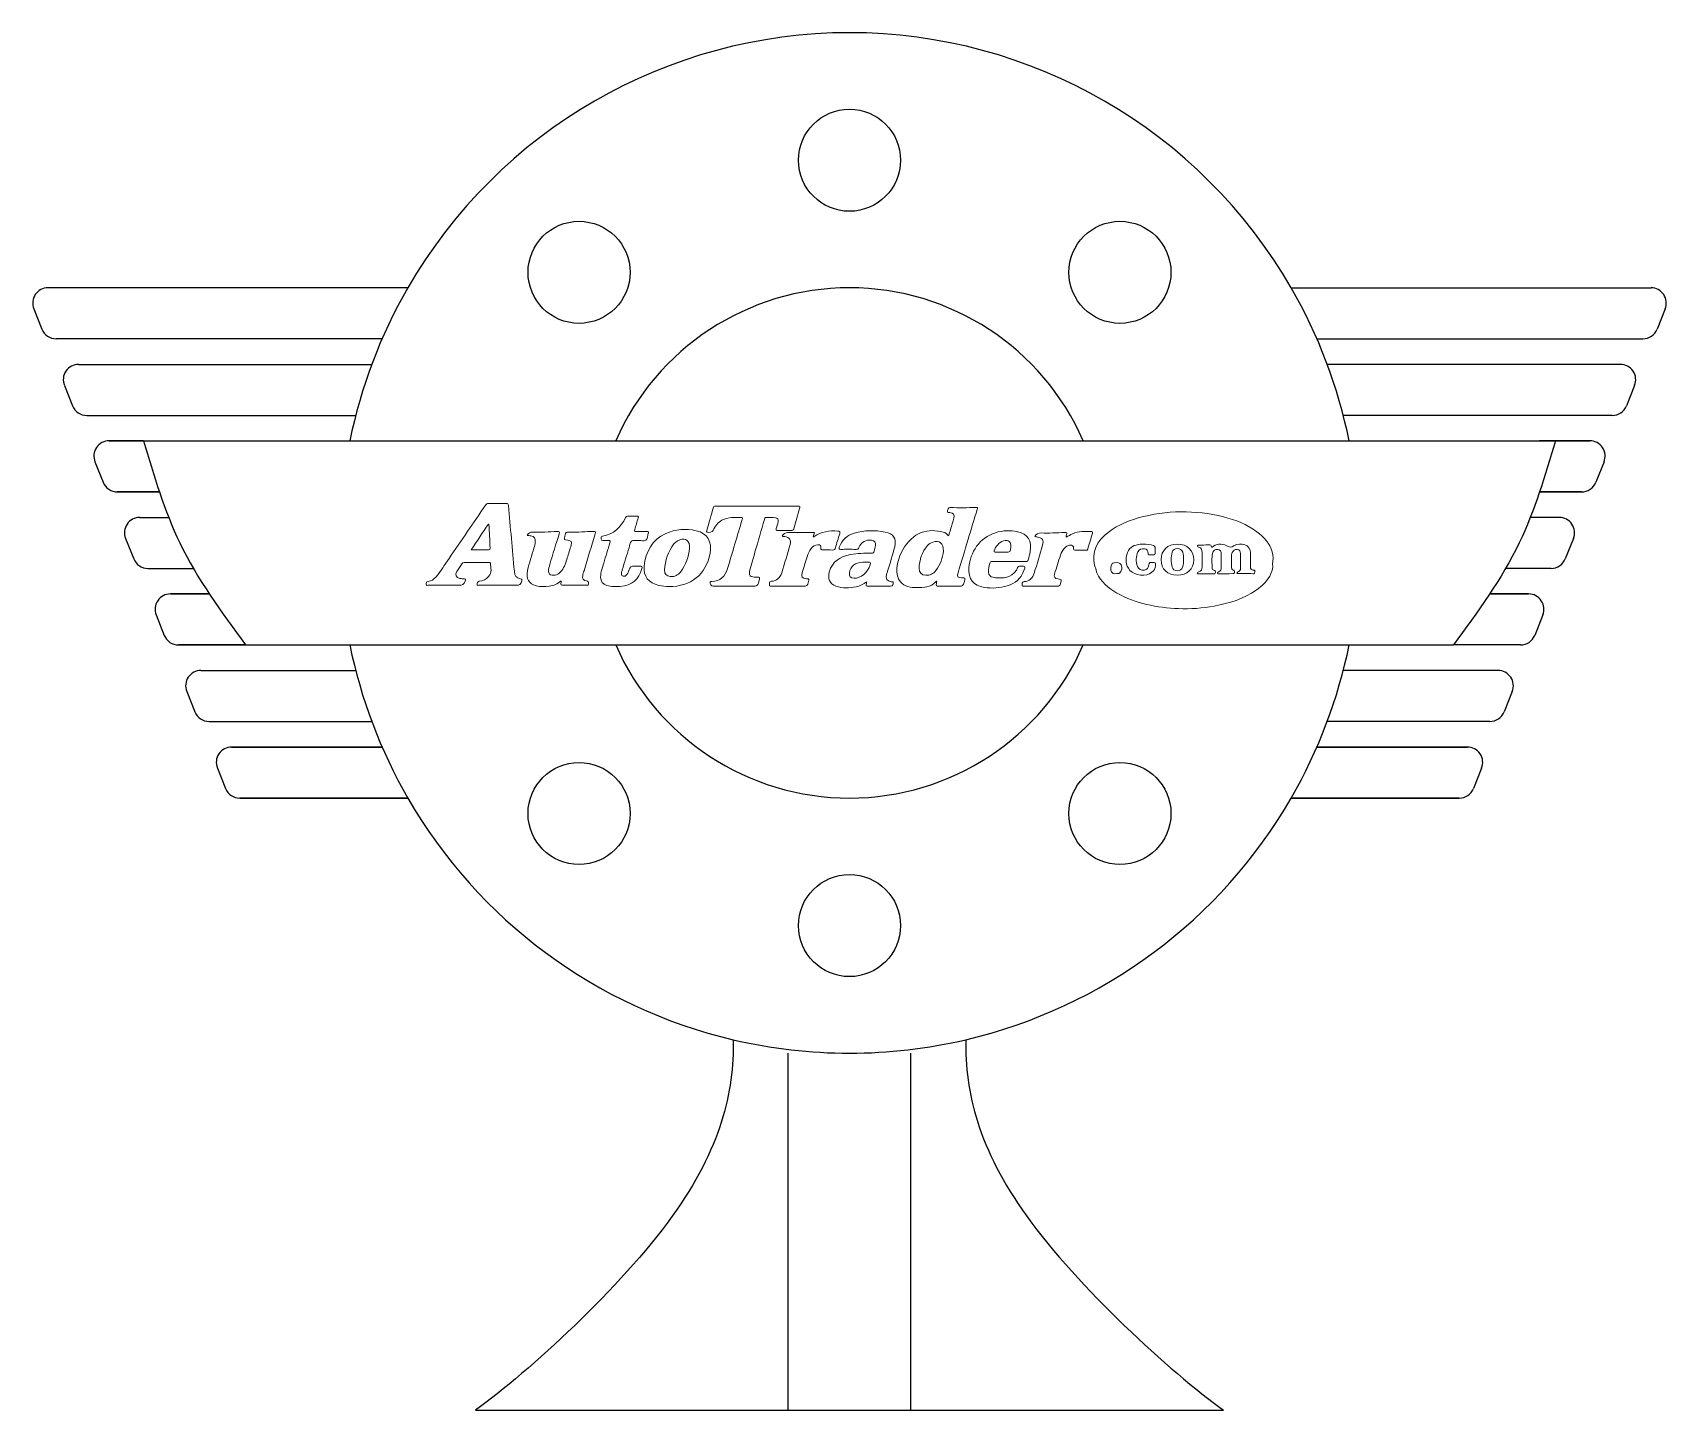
# Model space of a CAD drawing. Header units: inches. Extents: x -1 to 7, y 1 to 7.75.
import ezdxf

# ---------------------------------------------------------------- set-up
doc = ezdxf.new("R2010")
doc.units = ezdxf.units.IN
doc.header["$MEASUREMENT"] = 0
for name, color, linetype in [('Etching', 4, 'Continuous'), ('Metal Shape', 5, 'Continuous'), ('Reference Lines', 7, 'Continuous'), ('Text', 7, 'Continuous')]:
    doc.layers.add(name, color=color, linetype=linetype)

msp = doc.modelspace()

# ---------------------------------------------------------------- linework, layer by layer
at = {"layer": 'Etching'}
for p, q in [((0.7087, 6.25), (-0.8893, 6.25)), ((5.2913, 6.25), (6.8893, 6.25)), ((-0.7793, 6.125), (0.6581, 6.125)), ((6.7793, 6.125), (5.3419, 6.125)), ((-0.7393, 5.875), (0.5794, 5.875)), ((6.7393, 5.875), (5.4206, 5.875)), ((-0.6293, 5.75), (-0.383, 5.75)), ((-0.4603, 5.75), (1.8544, 5.75)), ((4.1456, 5.75), (6.4603, 5.75)), ((6.6293, 5.75), (6.383, 5.75)), ((-0.5893, 5.5), (-0.383, 5.5)), ((6.5893, 5.5), (6.383, 5.5)), ((-0.4793, 5.375), (-0.3375, 5.375)), ((6.4793, 5.375), (6.3375, 5.375)), ((-0.4393, 5.125), (-0.2161, 5.125)), ((6.4393, 5.125), (6.2161, 5.125)), ((-0.3293, 5), (-0.1379, 5)), ((6.3293, 5), (6.1379, 5)), ((-0.2893, 4.75), (0.7087, 4.75)), ((0.0397, 4.75), (1.8544, 4.75)), ((4.1456, 4.75), (5.9603, 4.75)), ((6.2893, 4.75), (5.9603, 4.75)), ((-0.1793, 4.625), (0.5794, 4.625)), ((6.1793, 4.625), (5.4206, 4.625)), ((-0.1393, 4.375), (0.6581, 4.375)), ((6.1393, 4.375), (5.3419, 4.375)), ((-0.0293, 4.25), (0.7087, 4.25)), ((6.0293, 4.25), (5.2913, 4.25)), ((0.0107, 4), (0.8349, 4)), ((5.9893, 4), (5.1651, 4)), ((2.7, 1), (2.7, 2.75)), ((3.3, 1), (3.3, 2.75))]:
    msp.add_line(p, q, dxfattribs=at)
for centre, radius, start, end in [((3, 5.25), 2.5, 150, 168.46304), ((3, 5.25), 2.5, 11.53696, 30), ((-0.8893, 6.325), 0.075, 201.80141, 270), ((6.8893, 6.325), 0.075, 270, 338.19859), ((-0.7393, 5.95), 0.075, 201.80141, 270), ((6.7393, 5.95), 0.075, 270, 338.19859), ((-0.5893, 5.575), 0.075, 201.80141, 270), ((6.5893, 5.575), 0.075, 270, 338.19859), ((-0.4393, 5.2), 0.075, 201.80141, 270), ((6.4393, 5.2), 0.075, 270, 338.19859), ((-0.2893, 4.825), 0.075, 201.80141, 270), ((3, 5.25), 2.5, 191.53696, 210), ((3, 5.25), 2.5, 330, 348.46304), ((6.2893, 4.825), 0.075, 270, 338.19859), ((-0.1393, 4.45), 0.075, 201.80141, 270), ((6.1393, 4.45), 0.075, 270, 338.19859), ((0.0107, 4.075), 0.075, 201.80141, 270), ((5.9893, 4.075), 0.075, 270, 338.19859), ((3, 5.25), 2.5, 256.82916, 283.17084)]:
    msp.add_arc(centre, radius, start, end, dxfattribs=at)
for points in [[(-0.4603, 5.75), (-0.4098, 5.5791), (-0.3028, 5.2164), (-0.0787, 4.9113), (0.0397, 4.75)], [(6.4603, 5.75), (6.4098, 5.5791), (6.3028, 5.2164), (6.0787, 4.9113), (5.9603, 4.75)], [(6.4603, 5.75), (6.4098, 5.5791), (6.3028, 5.2164), (6.0787, 4.9113), (5.9603, 4.75)]]:
    msp.add_open_spline(points, degree=3, knots=[0, 0, 0, 0, 0.530525, 1.125585, 1.125585, 1.125585, 1.125585], dxfattribs=at)
at = {"layer": 'Metal Shape'}
for p, q in [((0.8349, 6.5), (-0.9293, 6.5)), ((5.1651, 6.5), (6.9293, 6.5)), ((-0.9989, 6.3971), (-0.9589, 6.2971)), ((6.9989, 6.3971), (6.9589, 6.2971)), ((-0.8489, 6.0221), (-0.8089, 5.9221)), ((6.8489, 6.0221), (6.8089, 5.9221)), ((1.8544, 5.75), (4.1456, 5.75)), ((-0.6989, 5.6471), (-0.6589, 5.5471)), ((6.6989, 5.6471), (6.6589, 5.5471)), ((-0.5489, 5.2721), (-0.5089, 5.1721)), ((6.5489, 5.2721), (6.5089, 5.1721)), ((-0.3989, 4.8971), (-0.3589, 4.7971)), ((6.3989, 4.8971), (6.3589, 4.7971)), ((1.8544, 4.75), (4.1456, 4.75)), ((-0.2489, 4.5221), (-0.2089, 4.4221)), ((6.2489, 4.5221), (6.2089, 4.4221)), ((-0.0989, 4.1471), (-0.0589, 4.0471)), ((6.0989, 4.1471), (6.0589, 4.0471)), ((1.1661, 1), (4.8339, 1))]:
    msp.add_line(p, q, dxfattribs=at)
for centre in [(3, 7.125), (1.6742, 6.5758), (4.3258, 6.5758), (1.6742, 3.9242), (4.3258, 3.9242), (3, 3.375)]:
    msp.add_circle(centre, 0.25, dxfattribs=at)
for centre, radius, start, end in [((3, 5.25), 2.5, 30, 150), ((-0.9293, 6.425), 0.075, 90, 201.80141), ((3, 5.25), 1.25, 23.57818, 156.42182), ((6.9293, 6.425), 0.075, 338.19859, 90), ((-0.7793, 6.05), 0.075, 90, 201.80141), ((6.7793, 6.05), 0.075, 338.19859, 90), ((-0.6293, 5.675), 0.075, 90, 201.80141), ((6.6293, 5.675), 0.075, 338.19859, 90), ((-0.4793, 5.3), 0.075, 90, 201.80141), ((6.4793, 5.3), 0.075, 338.19859, 90), ((-0.3293, 4.925), 0.075, 90, 201.80141), ((6.3293, 4.925), 0.075, 338.19859, 90), ((3, 5.25), 1.25, 203.57818, 336.42182), ((-0.1793, 4.55), 0.075, 90, 201.80141), ((6.1793, 4.55), 0.075, 338.19859, 90), ((-0.0293, 4.175), 0.075, 90, 201.80141), ((6.0293, 4.175), 0.075, 338.19859, 90), ((3, 5.25), 2.5, 210, 256.82916), ((3, 5.25), 2.5, 283.17084, 330)]:
    msp.add_arc(centre, radius, start, end, dxfattribs=at)
for points in [[(2.4304, 2.8158), (2.4338, 2.559), (2.3015, 1.9881), (1.4306, 1.1915), (1.1661, 1)], [(3.5696, 2.8158), (3.5662, 2.559), (3.6985, 1.9881), (4.5694, 1.1915), (4.8339, 1)]]:
    msp.add_open_spline(points, degree=3, knots=[0.52779, 0.52779, 0.52779, 0.52779, 1.358822, 2.237122, 2.237122, 2.237122, 2.237122], dxfattribs=at)
at = {"layer": 'Reference Lines'}
for p, q in [((-0.4603, 5.75), (-0.6293, 5.75)), ((6.4603, 5.75), (6.6293, 5.75)), ((-0.383, 5.5), (-0.5893, 5.5)), ((6.383, 5.5), (6.5893, 5.5)), ((-0.1379, 5), (-0.3293, 5)), ((6.1379, 5), (6.3293, 5)), ((0.0397, 4.75), (-0.2893, 4.75)), ((0.7087, 4.25), (-0.0293, 4.25)), ((5.2913, 4.25), (6.0293, 4.25)), ((0.8349, 4), (0.0107, 4)), ((5.1651, 4), (5.9893, 4))]:
    msp.add_line(p, q, dxfattribs=at)
at = {"layer": 'Text', "lineweight": 0}
for points, knots in [([(1.2791, 5.0424), (1.3119, 5.0424), (1.3447, 5.0424), (1.3776, 5.0425), (1.385, 5.0425), (1.3981, 5.0649), (1.3942, 5.0708), (1.3934, 5.072), (1.3915, 5.0725), (1.39, 5.0729), (1.3641, 5.0802), (1.3593, 5.0855), (1.357, 5.1115), (1.3472, 5.2186), (1.3375, 5.3257), (1.3281, 5.4329), (1.3274, 5.4411), (1.3249, 5.4433), (1.317, 5.4432), (1.2879, 5.4428), (1.2588, 5.4428), (1.2298, 5.4432), (1.2229, 5.4433), (1.2193, 5.4405), (1.2158, 5.4353), (1.1562, 5.3482), (1.0967, 5.2611), (1.0367, 5.1743), (1.0155, 5.1436), (0.9971, 5.1109), (0.9721, 5.0829), (0.9619, 5.0715), (0.9501, 5.0625), (0.9341, 5.0612), (0.9241, 5.0604), (0.9248, 5.0518), (0.9247, 5.0463), (0.9246, 5.0396), (0.9318, 5.0426), (0.9356, 5.0426), (0.9842, 5.0424), (1.0328, 5.0425), (1.0814, 5.0425), (1.1074, 5.0424), (1.1072, 5.0425), (1.117, 5.0667), (1.1193, 5.0725), (1.1181, 5.0743), (1.1122, 5.0739), (1.1046, 5.0733), (1.0973, 5.0745), (1.09, 5.0764), (1.071, 5.0814), (1.0656, 5.0931), (1.0754, 5.1097), (1.0832, 5.123), (1.0922, 5.1355), (1.1004, 5.1485), (1.103, 5.1525), (1.1062, 5.1537), (1.1108, 5.1537), (1.1515, 5.1536), (1.1922, 5.1537), (1.2329, 5.1536), (1.2356, 5.1536), (1.2397, 5.1546), (1.24, 5.1506), (1.2418, 5.1282), (1.2483, 5.1053), (1.2304, 5.0853), (1.2181, 5.0716), (1.2033, 5.0635), (1.1852, 5.0619), (1.175, 5.061), (1.1744, 5.0523), (1.1741, 5.0466), (1.1735, 5.0389), (1.1817, 5.0428), (1.1856, 5.0427), (1.2168, 5.0422), (1.2479, 5.0424), (1.2791, 5.0424), (1.2791, 5.0424), (1.2791, 5.0424), (1.2791, 5.0424)], [0, 0, 0, 0, 1, 1, 1, 2, 2, 2, 3, 3, 3, 4, 4, 4, 5, 5, 5, 6, 6, 6, 7, 7, 7, 8, 8, 8, 9, 9, 9, 10, 10, 10, 11, 11, 11, 12, 12, 12, 13, 13, 13, 14, 14, 14, 15, 15, 15, 16, 16, 16, 17, 17, 17, 18, 18, 18, 19, 19, 19, 20, 20, 20, 21, 21, 21, 22, 22, 22, 23, 23, 23, 24, 24, 24, 25, 25, 25, 26, 26, 26, 27, 27, 27, 28, 28, 28, 28]), ([(1.2791, 5.0424), (1.2479, 5.0424), (1.2168, 5.0422), (1.1856, 5.0427), (1.1817, 5.0428), (1.1735, 5.0389), (1.1741, 5.0466), (1.1744, 5.0523), (1.175, 5.061), (1.1852, 5.0619), (1.2033, 5.0635), (1.2181, 5.0716), (1.2304, 5.0853), (1.2483, 5.1053), (1.2418, 5.1282), (1.24, 5.1506), (1.2397, 5.1546), (1.2356, 5.1536), (1.2329, 5.1536), (1.1922, 5.1537), (1.1515, 5.1536), (1.1108, 5.1537), (1.1062, 5.1537), (1.103, 5.1525), (1.1004, 5.1485), (1.0922, 5.1355), (1.0832, 5.123), (1.0754, 5.1097), (1.0656, 5.0931), (1.071, 5.0814), (1.09, 5.0764), (1.0973, 5.0745), (1.1046, 5.0733), (1.1122, 5.0739), (1.1181, 5.0743), (1.1193, 5.0725), (1.117, 5.0667), (1.1072, 5.0425), (1.1074, 5.0424), (1.0814, 5.0425), (1.0328, 5.0425), (0.9842, 5.0424), (0.9356, 5.0426), (0.9318, 5.0426), (0.9246, 5.0396), (0.9247, 5.0463), (0.9248, 5.0518), (0.9241, 5.0604), (0.9341, 5.0612), (0.9501, 5.0625), (0.9619, 5.0715), (0.9721, 5.0829), (0.9971, 5.1109), (1.0155, 5.1436), (1.0367, 5.1743), (1.0967, 5.2611), (1.1562, 5.3482), (1.2158, 5.4353), (1.2193, 5.4405), (1.2229, 5.4433), (1.2298, 5.4432), (1.2588, 5.4428), (1.2879, 5.4428), (1.317, 5.4432), (1.3249, 5.4433), (1.3274, 5.4411), (1.3281, 5.4329), (1.3375, 5.3257), (1.3472, 5.2186), (1.357, 5.1115), (1.3593, 5.0855), (1.3641, 5.0802), (1.39, 5.0729), (1.3915, 5.0725), (1.3934, 5.072), (1.3942, 5.0708), (1.3981, 5.0649), (1.385, 5.0425), (1.3776, 5.0425), (1.3447, 5.0424), (1.3119, 5.0424), (1.2791, 5.0424), (1.2791, 5.0424), (1.2791, 5.0424), (1.2791, 5.0424)], [0, 0, 0, 0, 1, 1, 1, 2, 2, 2, 3, 3, 3, 4, 4, 4, 5, 5, 5, 6, 6, 6, 7, 7, 7, 8, 8, 8, 9, 9, 9, 10, 10, 10, 11, 11, 11, 12, 12, 12, 13, 13, 13, 14, 14, 14, 15, 15, 15, 16, 16, 16, 17, 17, 17, 18, 18, 18, 19, 19, 19, 20, 20, 20, 21, 21, 21, 22, 22, 22, 23, 23, 23, 24, 24, 24, 25, 25, 25, 26, 26, 26, 27, 27, 27, 28, 28, 28, 28]), ([(1.9687, 5.2619), (1.9782, 5.2619), (1.9928, 5.2576), (2.0015, 5.263), (2.0111, 5.2689), (2.01, 5.2853), (2.0138, 5.2971), (2.0139, 5.2975), (2.014, 5.2979), (2.0141, 5.2983), (2.0172, 5.3046), (2.0143, 5.306), (2.0083, 5.3059), (1.9904, 5.3057), (1.9725, 5.3062), (1.9547, 5.3057), (1.9465, 5.3055), (1.9445, 5.3077), (1.947, 5.3156), (1.9531, 5.3345), (1.9581, 5.3538), (1.9642, 5.3727), (1.9666, 5.3801), (1.9642, 5.3814), (1.9577, 5.3813), (1.9427, 5.3811), (1.9277, 5.3811), (1.9128, 5.3813), (1.9075, 5.3814), (1.9049, 5.3792), (1.9025, 5.3745), (1.8783, 5.327), (1.844, 5.292), (1.7888, 5.2833), (1.7794, 5.2818), (1.7833, 5.2747), (1.7828, 5.2696), (1.7823, 5.2645), (1.7838, 5.2609), (1.7903, 5.2612), (1.7995, 5.2616), (1.8087, 5.2608), (1.8178, 5.2614), (1.827, 5.2619), (1.828, 5.2588), (1.8254, 5.2505), (1.8151, 5.2177), (1.8052, 5.1847), (1.7956, 5.1516), (1.789, 5.129), (1.7797, 5.1069), (1.7801, 5.0827), (1.7804, 5.0608), (1.79, 5.048), (1.8109, 5.0413), (1.8323, 5.0344), (1.8545, 5.0355), (1.8764, 5.0371), (1.9334, 5.0411), (1.968, 5.0704), (1.9822, 5.1244), (1.9846, 5.1335), (1.9831, 5.1367), (1.9736, 5.136), (1.9657, 5.1354), (1.9578, 5.1359), (1.9499, 5.1359), (1.9266, 5.1359), (1.9266, 5.1359), (1.9186, 5.1144), (1.9152, 5.1054), (1.9118, 5.0964), (1.9039, 5.0903), (1.8987, 5.0862), (1.8926, 5.0845), (1.8865, 5.0881), (1.8809, 5.0915), (1.8814, 5.0973), (1.8822, 5.1027), (1.883, 5.108), (1.8843, 5.1132), (1.8859, 5.1184), (1.897, 5.1545), (1.9082, 5.1905), (1.9194, 5.2266), (1.9229, 5.2376), (1.9237, 5.2518), (1.9312, 5.2587), (1.9395, 5.2664), (1.9543, 5.26), (1.9687, 5.2619), (1.9687, 5.2619), (1.9687, 5.2619), (1.9687, 5.2619)], [0, 0, 0, 0, 1, 1, 1, 2, 2, 2, 3, 3, 3, 4, 4, 4, 5, 5, 5, 6, 6, 6, 7, 7, 7, 8, 8, 8, 9, 9, 9, 10, 10, 10, 11, 11, 11, 12, 12, 12, 13, 13, 13, 14, 14, 14, 15, 15, 15, 16, 16, 16, 17, 17, 17, 18, 18, 18, 19, 19, 19, 20, 20, 20, 21, 21, 21, 22, 22, 22, 23, 23, 23, 24, 24, 24, 25, 25, 25, 26, 26, 26, 27, 27, 27, 28, 28, 28, 29, 29, 29, 30, 30, 30, 31, 31, 31, 31]), ([(1.9687, 5.2619), (1.9543, 5.26), (1.9395, 5.2664), (1.9312, 5.2587), (1.9237, 5.2518), (1.9229, 5.2376), (1.9194, 5.2266), (1.9082, 5.1905), (1.897, 5.1545), (1.8859, 5.1184), (1.8843, 5.1132), (1.883, 5.108), (1.8822, 5.1027), (1.8814, 5.0973), (1.8809, 5.0915), (1.8865, 5.0881), (1.8926, 5.0845), (1.8987, 5.0862), (1.9039, 5.0903), (1.9118, 5.0964), (1.9152, 5.1054), (1.9186, 5.1144), (1.9266, 5.1359), (1.9266, 5.1359), (1.9499, 5.1359), (1.9578, 5.1359), (1.9657, 5.1354), (1.9736, 5.136), (1.9831, 5.1367), (1.9846, 5.1335), (1.9822, 5.1244), (1.968, 5.0704), (1.9334, 5.0411), (1.8764, 5.0371), (1.8545, 5.0355), (1.8323, 5.0344), (1.8109, 5.0413), (1.79, 5.048), (1.7804, 5.0608), (1.7801, 5.0827), (1.7797, 5.1069), (1.789, 5.129), (1.7956, 5.1516), (1.8052, 5.1847), (1.8151, 5.2177), (1.8254, 5.2505), (1.828, 5.2588), (1.827, 5.2619), (1.8178, 5.2614), (1.8087, 5.2608), (1.7995, 5.2616), (1.7903, 5.2612), (1.7838, 5.2609), (1.7823, 5.2645), (1.7828, 5.2696), (1.7833, 5.2747), (1.7794, 5.2818), (1.7888, 5.2833), (1.844, 5.292), (1.8783, 5.327), (1.9025, 5.3745), (1.9049, 5.3792), (1.9075, 5.3814), (1.9128, 5.3813), (1.9277, 5.3811), (1.9427, 5.3811), (1.9577, 5.3813), (1.9642, 5.3814), (1.9666, 5.3801), (1.9642, 5.3727), (1.9581, 5.3538), (1.9531, 5.3345), (1.947, 5.3156), (1.9445, 5.3077), (1.9465, 5.3055), (1.9547, 5.3057), (1.9725, 5.3062), (1.9904, 5.3057), (2.0083, 5.3059), (2.0143, 5.306), (2.0172, 5.3046), (2.0141, 5.2983), (2.014, 5.2979), (2.0139, 5.2975), (2.0138, 5.2971), (2.01, 5.2853), (2.0111, 5.2689), (2.0015, 5.263), (1.9928, 5.2576), (1.9782, 5.2619), (1.9687, 5.2619), (1.9687, 5.2619), (1.9687, 5.2619), (1.9687, 5.2619)], [0, 0, 0, 0, 1, 1, 1, 2, 2, 2, 3, 3, 3, 4, 4, 4, 5, 5, 5, 6, 6, 6, 7, 7, 7, 8, 8, 8, 9, 9, 9, 10, 10, 10, 11, 11, 11, 12, 12, 12, 13, 13, 13, 14, 14, 14, 15, 15, 15, 16, 16, 16, 17, 17, 17, 18, 18, 18, 19, 19, 19, 20, 20, 20, 21, 21, 21, 22, 22, 22, 23, 23, 23, 24, 24, 24, 25, 25, 25, 26, 26, 26, 27, 27, 27, 28, 28, 28, 29, 29, 29, 30, 30, 30, 31, 31, 31, 31]), ([(2.4351, 5.0384), (2.4617, 5.0384), (2.4883, 5.0384), (2.5149, 5.0384), (2.5503, 5.0383), (2.55, 5.0384), (2.5587, 5.0723), (2.561, 5.081), (2.5581, 5.0821), (2.5506, 5.082), (2.5424, 5.0819), (2.534, 5.0827), (2.5258, 5.0837), (2.5148, 5.0851), (2.5084, 5.091), (2.5094, 5.1028), (2.5099, 5.1078), (2.5101, 5.1129), (2.5114, 5.1176), (2.5197, 5.1471), (2.5282, 5.1766), (2.5367, 5.2061), (2.5521, 5.2591), (2.5675, 5.3121), (2.5831, 5.365), (2.5844, 5.3694), (2.5846, 5.3754), (2.5919, 5.3751), (2.6068, 5.3745), (2.6218, 5.3765), (2.6367, 5.3737), (2.6477, 5.3716), (2.6526, 5.3652), (2.6501, 5.3542), (2.6475, 5.3429), (2.6448, 5.3315), (2.6411, 5.3206), (2.6385, 5.3125), (2.6404, 5.3105), (2.6486, 5.3107), (2.6689, 5.3111), (2.6893, 5.3115), (2.7097, 5.3105), (2.7211, 5.31), (2.7264, 5.3131), (2.7293, 5.3248), (2.7371, 5.3561), (2.7461, 5.3873), (2.7553, 5.4183), (2.7581, 5.4278), (2.7573, 5.4309), (2.7463, 5.4308), (2.6702, 5.4303), (2.5942, 5.4305), (2.5181, 5.4305), (2.4608, 5.4305), (2.4035, 5.4306), (2.3461, 5.4305), (2.3412, 5.4304), (2.3351, 5.4329), (2.3329, 5.425), (2.3222, 5.3866), (2.3113, 5.3483), (2.3006, 5.31), (2.2999, 5.3075), (2.2984, 5.3045), (2.3022, 5.3024), (2.3103, 5.298), (2.3277, 5.3032), (2.3318, 5.3116), (2.3416, 5.3321), (2.3536, 5.3502), (2.3748, 5.3615), (2.4051, 5.3776), (2.4375, 5.3751), (2.4698, 5.375), (2.4778, 5.3749), (2.4751, 5.3695), (2.4739, 5.3652), (2.45, 5.2849), (2.4262, 5.2046), (2.4022, 5.1243), (2.3907, 5.0857), (2.3664, 5.0624), (2.3244, 5.061), (2.3215, 5.0609), (2.3186, 5.0612), (2.3174, 5.0574), (2.3148, 5.0485), (2.3221, 5.0384), (2.3316, 5.0384), (2.3661, 5.0383), (2.4006, 5.0384), (2.4351, 5.0384), (2.4351, 5.0384), (2.4351, 5.0384), (2.4351, 5.0384)], [0, 0, 0, 0, 1, 1, 1, 2, 2, 2, 3, 3, 3, 4, 4, 4, 5, 5, 5, 6, 6, 6, 7, 7, 7, 8, 8, 8, 9, 9, 9, 10, 10, 10, 11, 11, 11, 12, 12, 12, 13, 13, 13, 14, 14, 14, 15, 15, 15, 16, 16, 16, 17, 17, 17, 18, 18, 18, 19, 19, 19, 20, 20, 20, 21, 21, 21, 22, 22, 22, 23, 23, 23, 24, 24, 24, 25, 25, 25, 26, 26, 26, 27, 27, 27, 28, 28, 28, 29, 29, 29, 30, 30, 30, 31, 31, 31, 32, 32, 32, 32]), ([(2.4351, 5.0384), (2.4006, 5.0384), (2.3661, 5.0383), (2.3316, 5.0384), (2.3221, 5.0384), (2.3148, 5.0485), (2.3174, 5.0574), (2.3186, 5.0612), (2.3215, 5.0609), (2.3244, 5.061), (2.3664, 5.0624), (2.3907, 5.0857), (2.4022, 5.1243), (2.4262, 5.2046), (2.45, 5.2849), (2.4739, 5.3652), (2.4751, 5.3695), (2.4778, 5.3749), (2.4698, 5.375), (2.4375, 5.3751), (2.4051, 5.3776), (2.3748, 5.3615), (2.3536, 5.3502), (2.3416, 5.3321), (2.3318, 5.3116), (2.3277, 5.3032), (2.3103, 5.298), (2.3022, 5.3024), (2.2984, 5.3045), (2.2999, 5.3075), (2.3006, 5.31), (2.3113, 5.3483), (2.3222, 5.3866), (2.3329, 5.425), (2.3351, 5.4329), (2.3412, 5.4304), (2.3461, 5.4305), (2.4035, 5.4306), (2.4608, 5.4305), (2.5181, 5.4305), (2.5942, 5.4305), (2.6702, 5.4303), (2.7463, 5.4308), (2.7573, 5.4309), (2.7581, 5.4278), (2.7553, 5.4183), (2.7461, 5.3873), (2.7371, 5.3561), (2.7293, 5.3248), (2.7264, 5.3131), (2.7211, 5.31), (2.7097, 5.3105), (2.6893, 5.3115), (2.6689, 5.3111), (2.6486, 5.3107), (2.6404, 5.3105), (2.6385, 5.3125), (2.6411, 5.3206), (2.6448, 5.3315), (2.6475, 5.3429), (2.6501, 5.3542), (2.6526, 5.3652), (2.6477, 5.3716), (2.6367, 5.3737), (2.6218, 5.3765), (2.6068, 5.3745), (2.5919, 5.3751), (2.5846, 5.3754), (2.5844, 5.3694), (2.5831, 5.365), (2.5675, 5.3121), (2.5521, 5.2591), (2.5367, 5.2061), (2.5282, 5.1766), (2.5197, 5.1471), (2.5114, 5.1176), (2.5101, 5.1129), (2.5099, 5.1078), (2.5094, 5.1028), (2.5084, 5.091), (2.5148, 5.0851), (2.5258, 5.0837), (2.534, 5.0827), (2.5424, 5.0819), (2.5506, 5.082), (2.5581, 5.0821), (2.561, 5.081), (2.5587, 5.0723), (2.55, 5.0384), (2.5503, 5.0383), (2.5149, 5.0384), (2.4883, 5.0384), (2.4617, 5.0384), (2.4351, 5.0384), (2.4351, 5.0384), (2.4351, 5.0384), (2.4351, 5.0384)], [0, 0, 0, 0, 1, 1, 1, 2, 2, 2, 3, 3, 3, 4, 4, 4, 5, 5, 5, 6, 6, 6, 7, 7, 7, 8, 8, 8, 9, 9, 9, 10, 10, 10, 11, 11, 11, 12, 12, 12, 13, 13, 13, 14, 14, 14, 15, 15, 15, 16, 16, 16, 17, 17, 17, 18, 18, 18, 19, 19, 19, 20, 20, 20, 21, 21, 21, 22, 22, 22, 23, 23, 23, 24, 24, 24, 25, 25, 25, 26, 26, 26, 27, 27, 27, 28, 28, 28, 29, 29, 29, 30, 30, 30, 31, 31, 31, 32, 32, 32, 32]), ([(3.424, 5.06), (3.4247, 5.0594), (3.4254, 5.0588), (3.4261, 5.0581), (3.426, 5.0565), (3.426, 5.0548), (3.4258, 5.0532), (3.4236, 5.0384), (3.4236, 5.0384), (3.439, 5.0384), (3.4706, 5.0383), (3.5022, 5.0383), (3.5338, 5.0383), (3.5566, 5.0384), (3.5566, 5.0384), (3.5632, 5.0606), (3.5687, 5.0789), (3.5687, 5.0789), (3.5494, 5.0796), (3.5294, 5.0804), (3.5264, 5.084), (3.532, 5.1031), (3.5483, 5.158), (3.5651, 5.2128), (3.5816, 5.2676), (3.5964, 5.3164), (3.6111, 5.3653), (3.6258, 5.4141), (3.6273, 5.4191), (3.6311, 5.4249), (3.6204, 5.4242), (3.5785, 5.4214), (3.5365, 5.4224), (3.4946, 5.423), (3.4803, 5.4232), (3.4823, 5.4135), (3.4807, 5.406), (3.4784, 5.3954), (3.4879, 5.3993), (3.4924, 5.3987), (3.5106, 5.3963), (3.516, 5.3901), (3.5116, 5.372), (3.507, 5.3531), (3.5008, 5.3346), (3.4952, 5.3159), (3.4921, 5.3059), (3.4889, 5.2959), (3.4852, 5.2845), (3.4776, 5.2943), (3.4696, 5.3005), (3.4598, 5.303), (3.4236, 5.3121), (3.3873, 5.3135), (3.3519, 5.3005), (3.2806, 5.2742), (3.2212, 5.1699), (3.234, 5.0948), (3.2391, 5.0643), (3.2568, 5.0452), (3.2864, 5.0364), (3.3001, 5.0323), (3.3141, 5.0312), (3.3282, 5.031), (3.3632, 5.0306), (3.3976, 5.0321), (3.424, 5.06), (3.424, 5.06), (3.424, 5.06), (3.424, 5.06)], [0, 0, 0, 0, 1, 1, 1, 2, 2, 2, 3, 3, 3, 4, 4, 4, 5, 5, 5, 6, 6, 6, 7, 7, 7, 8, 8, 8, 9, 9, 9, 10, 10, 10, 11, 11, 11, 12, 12, 12, 13, 13, 13, 14, 14, 14, 15, 15, 15, 16, 16, 16, 17, 17, 17, 18, 18, 18, 19, 19, 19, 20, 20, 20, 21, 21, 21, 22, 22, 22, 23, 23, 23, 23]), ([(3.424, 5.06), (3.3976, 5.0321), (3.3632, 5.0306), (3.3282, 5.031), (3.3141, 5.0312), (3.3001, 5.0323), (3.2864, 5.0364), (3.2568, 5.0452), (3.2391, 5.0643), (3.234, 5.0948), (3.2212, 5.1699), (3.2806, 5.2742), (3.3519, 5.3005), (3.3873, 5.3135), (3.4236, 5.3121), (3.4598, 5.303), (3.4696, 5.3005), (3.4776, 5.2943), (3.4852, 5.2845), (3.4889, 5.2959), (3.4921, 5.3059), (3.4952, 5.3159), (3.5008, 5.3346), (3.507, 5.3531), (3.5116, 5.372), (3.516, 5.3901), (3.5106, 5.3963), (3.4924, 5.3987), (3.4879, 5.3993), (3.4784, 5.3954), (3.4807, 5.406), (3.4823, 5.4135), (3.4803, 5.4232), (3.4946, 5.423), (3.5365, 5.4224), (3.5785, 5.4214), (3.6204, 5.4242), (3.6311, 5.4249), (3.6273, 5.4191), (3.6258, 5.4141), (3.6111, 5.3653), (3.5964, 5.3164), (3.5816, 5.2676), (3.5651, 5.2128), (3.5483, 5.158), (3.532, 5.1031), (3.5264, 5.084), (3.5294, 5.0804), (3.5494, 5.0796), (3.5687, 5.0789), (3.5687, 5.0789), (3.5632, 5.0606), (3.5566, 5.0384), (3.5566, 5.0384), (3.5338, 5.0383), (3.5022, 5.0383), (3.4706, 5.0383), (3.439, 5.0384), (3.4236, 5.0384), (3.4236, 5.0384), (3.4258, 5.0532), (3.426, 5.0548), (3.426, 5.0565), (3.4261, 5.0581), (3.4275, 5.0594), (3.4281, 5.0615), (3.4269, 5.0624), (3.425, 5.0637), (3.4248, 5.061), (3.424, 5.06), (3.424, 5.06), (3.424, 5.06), (3.424, 5.06)], [0, 0, 0, 0, 1, 1, 1, 2, 2, 2, 3, 3, 3, 4, 4, 4, 5, 5, 5, 6, 6, 6, 7, 7, 7, 8, 8, 8, 9, 9, 9, 10, 10, 10, 11, 11, 11, 12, 12, 12, 13, 13, 13, 14, 14, 14, 15, 15, 15, 16, 16, 16, 17, 17, 17, 18, 18, 18, 19, 19, 19, 20, 20, 20, 21, 21, 21, 22, 22, 22, 23, 23, 23, 24, 24, 24, 24]), ([(5.0735, 5.1456), (5.0775, 5.1659), (5.0774, 5.1861), (5.0718, 5.2061), (5.0601, 5.2487), (5.0318, 5.2791), (4.9974, 5.3045), (4.9482, 5.3409), (4.8924, 5.3631), (4.8335, 5.3777), (4.6936, 5.4122), (4.5538, 5.4115), (4.4149, 5.3722), (4.3545, 5.3551), (4.2978, 5.3296), (4.2507, 5.2865), (4.1972, 5.2376), (4.1833, 5.1801), (4.2098, 5.118), (4.2092, 5.1129), (4.2108, 5.1084), (4.2129, 5.1037), (4.233, 5.0581), (4.2694, 5.0284), (4.3111, 5.0046), (4.4044, 4.9514), (4.507, 4.9333), (4.6126, 4.9282), (4.6712, 4.9254), (4.7296, 4.9303), (4.7875, 4.9406), (4.8613, 4.9538), (4.9319, 4.976), (4.9943, 5.0191), (5.0247, 5.0401), (5.0511, 5.0652), (5.0659, 5.1001), (5.072, 5.1145), (5.0785, 5.1292), (5.0735, 5.1456), (5.0735, 5.1456), (5.0735, 5.1456), (5.0735, 5.1456)], [0, 0, 0, 0, 1, 1, 1, 2, 2, 2, 3, 3, 3, 4, 4, 4, 5, 5, 5, 6, 6, 6, 7, 7, 7, 8, 8, 8, 9, 9, 9, 10, 10, 10, 11, 11, 11, 12, 12, 12, 13, 13, 13, 14, 14, 14, 14]), ([(1.2324, 5.3413), (1.2314, 5.3416), (1.2304, 5.3419), (1.2295, 5.3422), (1.2018, 5.3007), (1.1742, 5.2592), (1.1455, 5.216), (1.1756, 5.216), (1.203, 5.2162), (1.2304, 5.2159), (1.2361, 5.2159), (1.2387, 5.2174), (1.2383, 5.2236), (1.2362, 5.2628), (1.2343, 5.302), (1.2324, 5.3413), (1.2324, 5.3413), (1.2324, 5.3413), (1.2324, 5.3413)], [0, 0, 0, 0, 1, 1, 1, 2, 2, 2, 3, 3, 3, 4, 4, 4, 5, 5, 5, 6, 6, 6, 6]), ([(1.2324, 5.3413), (1.2343, 5.302), (1.2362, 5.2628), (1.2383, 5.2236), (1.2387, 5.2174), (1.2361, 5.2159), (1.2304, 5.2159), (1.203, 5.2162), (1.1756, 5.216), (1.1455, 5.216), (1.1742, 5.2592), (1.2018, 5.3007), (1.2295, 5.3422), (1.2304, 5.3419), (1.2314, 5.3416), (1.2324, 5.3413), (1.2324, 5.3413), (1.2324, 5.3413), (1.2324, 5.3413)], [0, 0, 0, 0, 1, 1, 1, 2, 2, 2, 3, 3, 3, 4, 4, 4, 5, 5, 5, 6, 6, 6, 6]), ([(1.5868, 5.0643), (1.5868, 5.0603), (1.5873, 5.0585), (1.5868, 5.0572), (1.5816, 5.0448), (1.5862, 5.0419), (1.5987, 5.0422), (1.6352, 5.0429), (1.6718, 5.0424), (1.7084, 5.0425), (1.7138, 5.0425), (1.7206, 5.0404), (1.7207, 5.0501), (1.7209, 5.0579), (1.7204, 5.063), (1.7102, 5.064), (1.6941, 5.0657), (1.6889, 5.0741), (1.6921, 5.09), (1.6938, 5.0981), (1.6961, 5.1061), (1.6985, 5.114), (1.7168, 5.1744), (1.735, 5.2347), (1.7538, 5.2949), (1.7571, 5.3055), (1.7548, 5.3073), (1.7442, 5.3067), (1.7065, 5.3047), (1.6687, 5.3025), (1.6309, 5.3028), (1.6055, 5.303), (1.6119, 5.3044), (1.6052, 5.2835), (1.5993, 5.265), (1.6, 5.2648), (1.6189, 5.263), (1.6364, 5.2612), (1.6402, 5.2561), (1.6355, 5.2394), (1.6295, 5.2183), (1.6229, 5.1973), (1.6167, 5.1762), (1.6103, 5.1547), (1.6035, 5.1332), (1.5894, 5.1152), (1.5777, 5.1001), (1.5634, 5.0895), (1.5429, 5.0914), (1.5299, 5.0927), (1.5244, 5.0987), (1.5244, 5.1117), (1.5244, 5.1231), (1.5277, 5.1338), (1.531, 5.1445), (1.5461, 5.1946), (1.5612, 5.2447), (1.577, 5.2945), (1.5805, 5.3056), (1.5772, 5.3068), (1.5674, 5.3064), (1.5271, 5.3044), (1.4868, 5.3015), (1.4465, 5.3032), (1.4334, 5.3038), (1.4272, 5.2969), (1.4204, 5.2871), (1.4267, 5.2862), (1.432, 5.2857), (1.4371, 5.2846), (1.4558, 5.2805), (1.4617, 5.273), (1.4596, 5.2539), (1.4585, 5.2441), (1.4559, 5.2344), (1.4533, 5.2248), (1.4431, 5.1881), (1.4294, 5.1523), (1.4214, 5.1149), (1.413, 5.0758), (1.4289, 5.0485), (1.4639, 5.0399), (1.4852, 5.0348), (1.5068, 5.0353), (1.5283, 5.0377), (1.5499, 5.0401), (1.5686, 5.0497), (1.5868, 5.0643), (1.5868, 5.0643), (1.5868, 5.0643), (1.5868, 5.0643)], [0, 0, 0, 0, 1, 1, 1, 2, 2, 2, 3, 3, 3, 4, 4, 4, 5, 5, 5, 6, 6, 6, 7, 7, 7, 8, 8, 8, 9, 9, 9, 10, 10, 10, 11, 11, 11, 12, 12, 12, 13, 13, 13, 14, 14, 14, 15, 15, 15, 16, 16, 16, 17, 17, 17, 18, 18, 18, 19, 19, 19, 20, 20, 20, 21, 21, 21, 22, 22, 22, 23, 23, 23, 24, 24, 24, 25, 25, 25, 26, 26, 26, 27, 27, 27, 28, 28, 28, 29, 29, 29, 30, 30, 30, 30]), ([(1.5868, 5.0643), (1.5686, 5.0497), (1.5499, 5.0401), (1.5283, 5.0377), (1.5068, 5.0353), (1.4852, 5.0348), (1.4639, 5.0399), (1.4289, 5.0485), (1.413, 5.0758), (1.4214, 5.1149), (1.4294, 5.1523), (1.4431, 5.1881), (1.4533, 5.2248), (1.4559, 5.2344), (1.4585, 5.2441), (1.4596, 5.2539), (1.4617, 5.273), (1.4558, 5.2805), (1.4371, 5.2846), (1.432, 5.2857), (1.4267, 5.2862), (1.4204, 5.2871), (1.4272, 5.2969), (1.4334, 5.3038), (1.4465, 5.3032), (1.4868, 5.3015), (1.5271, 5.3044), (1.5674, 5.3064), (1.5772, 5.3068), (1.5805, 5.3056), (1.577, 5.2945), (1.5612, 5.2447), (1.5461, 5.1946), (1.531, 5.1445), (1.5277, 5.1338), (1.5244, 5.1231), (1.5244, 5.1117), (1.5244, 5.0987), (1.5299, 5.0927), (1.5429, 5.0914), (1.5634, 5.0895), (1.5777, 5.1001), (1.5894, 5.1152), (1.6035, 5.1332), (1.6103, 5.1547), (1.6167, 5.1762), (1.6229, 5.1973), (1.6295, 5.2183), (1.6355, 5.2394), (1.6402, 5.2561), (1.6364, 5.2612), (1.6189, 5.263), (1.6, 5.2648), (1.5993, 5.265), (1.6052, 5.2835), (1.6119, 5.3044), (1.6055, 5.303), (1.6309, 5.3028), (1.6687, 5.3025), (1.7065, 5.3047), (1.7442, 5.3067), (1.7548, 5.3073), (1.7571, 5.3055), (1.7538, 5.2949), (1.735, 5.2347), (1.7168, 5.1744), (1.6985, 5.114), (1.6961, 5.1061), (1.6938, 5.0981), (1.6921, 5.09), (1.6889, 5.0741), (1.6941, 5.0657), (1.7102, 5.064), (1.7204, 5.063), (1.7209, 5.0579), (1.7207, 5.0501), (1.7206, 5.0404), (1.7138, 5.0425), (1.7084, 5.0425), (1.6718, 5.0424), (1.6352, 5.0429), (1.5987, 5.0422), (1.5862, 5.0419), (1.5816, 5.0448), (1.5868, 5.0572), (1.5873, 5.0585), (1.5868, 5.0603), (1.5868, 5.0643), (1.5868, 5.0643), (1.5868, 5.0643), (1.5868, 5.0643)], [0, 0, 0, 0, 1, 1, 1, 2, 2, 2, 3, 3, 3, 4, 4, 4, 5, 5, 5, 6, 6, 6, 7, 7, 7, 8, 8, 8, 9, 9, 9, 10, 10, 10, 11, 11, 11, 12, 12, 12, 13, 13, 13, 14, 14, 14, 15, 15, 15, 16, 16, 16, 17, 17, 17, 18, 18, 18, 19, 19, 19, 20, 20, 20, 21, 21, 21, 22, 22, 22, 23, 23, 23, 24, 24, 24, 25, 25, 25, 26, 26, 26, 27, 27, 27, 28, 28, 28, 29, 29, 29, 30, 30, 30, 30]), ([(2.1135, 5.0363), (2.2233, 5.0358), (2.2959, 5.095), (2.3165, 5.1985), (2.3279, 5.2555), (2.3031, 5.2976), (2.2484, 5.3099), (2.1977, 5.3214), (2.1472, 5.3178), (2.0996, 5.2962), (2.0315, 5.2653), (2.0007, 5.2075), (1.9937, 5.1362), (1.9888, 5.086), (2.0152, 5.0533), (2.0645, 5.0418), (2.082, 5.0377), (2.0997, 5.0357), (2.1135, 5.0363), (2.1135, 5.0363), (2.1135, 5.0363), (2.1135, 5.0363)], [0, 0, 0, 0, 1, 1, 1, 2, 2, 2, 3, 3, 3, 4, 4, 4, 5, 5, 5, 6, 6, 6, 7, 7, 7, 7]), ([(2.1135, 5.0363), (2.0997, 5.0357), (2.082, 5.0377), (2.0645, 5.0418), (2.0152, 5.0533), (1.9888, 5.086), (1.9937, 5.1362), (2.0007, 5.2075), (2.0315, 5.2653), (2.0996, 5.2962), (2.1472, 5.3178), (2.1977, 5.3214), (2.2484, 5.3099), (2.3031, 5.2976), (2.3279, 5.2555), (2.3165, 5.1985), (2.2959, 5.095), (2.2233, 5.0358), (2.1135, 5.0363), (2.1135, 5.0363), (2.1135, 5.0363), (2.1135, 5.0363)], [0, 0, 0, 0, 1, 1, 1, 2, 2, 2, 3, 3, 3, 4, 4, 4, 5, 5, 5, 6, 6, 6, 7, 7, 7, 7]), ([(2.6697, 5.2839), (2.6738, 5.2802), (2.6782, 5.2818), (2.6822, 5.2812), (2.7057, 5.2774), (2.7149, 5.2659), (2.7086, 5.243), (2.6959, 5.1961), (2.6821, 5.1496), (2.6678, 5.1032), (2.6603, 5.0788), (2.6432, 5.064), (2.6171, 5.0618), (2.6042, 5.0607), (2.6082, 5.0509), (2.6074, 5.0443), (2.6062, 5.0345), (2.6147, 5.0386), (2.6188, 5.0386), (2.6691, 5.0382), (2.7194, 5.0383), (2.7697, 5.0383), (2.7928, 5.0383), (2.7923, 5.0385), (2.7997, 5.0604), (2.8033, 5.071), (2.801, 5.0737), (2.79, 5.0744), (2.7666, 5.0758), (2.762, 5.0826), (2.7684, 5.1047), (2.7759, 5.1306), (2.7838, 5.1563), (2.7919, 5.182), (2.7966, 5.1967), (2.803, 5.2107), (2.8127, 5.2229), (2.8211, 5.2333), (2.8312, 5.2409), (2.8452, 5.2409), (2.8564, 5.2409), (2.8616, 5.2357), (2.86, 5.2247), (2.8588, 5.217), (2.8611, 5.2152), (2.8682, 5.2154), (2.8848, 5.2157), (2.9014, 5.2158), (2.9181, 5.2153), (2.9257, 5.215), (2.929, 5.2177), (2.931, 5.2249), (2.9376, 5.2485), (2.9442, 5.2721), (2.952, 5.2953), (2.9555, 5.3056), (2.9518, 5.3075), (2.943, 5.308), (2.9015, 5.3105), (2.8615, 5.3067), (2.8266, 5.2811), (2.8258, 5.2805), (2.8244, 5.2807), (2.8224, 5.2804), (2.8246, 5.2885), (2.8267, 5.2959), (2.8282, 5.3013), (2.8062, 5.3013), (2.7847, 5.3014), (2.7632, 5.3013), (2.7416, 5.3011), (2.7199, 5.2996), (2.6984, 5.3008), (2.6839, 5.3016), (2.677, 5.2937), (2.6697, 5.2839), (2.6697, 5.2839), (2.6697, 5.2839), (2.6697, 5.2839)], [0, 0, 0, 0, 1, 1, 1, 2, 2, 2, 3, 3, 3, 4, 4, 4, 5, 5, 5, 6, 6, 6, 7, 7, 7, 8, 8, 8, 9, 9, 9, 10, 10, 10, 11, 11, 11, 12, 12, 12, 13, 13, 13, 14, 14, 14, 15, 15, 15, 16, 16, 16, 17, 17, 17, 18, 18, 18, 19, 19, 19, 20, 20, 20, 21, 21, 21, 22, 22, 22, 23, 23, 23, 24, 24, 24, 25, 25, 25, 26, 26, 26, 26]), ([(2.6697, 5.2839), (2.677, 5.2937), (2.6839, 5.3016), (2.6984, 5.3008), (2.7199, 5.2996), (2.7416, 5.3011), (2.7632, 5.3013), (2.7847, 5.3014), (2.8062, 5.3013), (2.8282, 5.3013), (2.8267, 5.2959), (2.8246, 5.2885), (2.8224, 5.2804), (2.8244, 5.2807), (2.8258, 5.2805), (2.8266, 5.2811), (2.8615, 5.3067), (2.9015, 5.3105), (2.943, 5.308), (2.9518, 5.3075), (2.9555, 5.3056), (2.952, 5.2953), (2.9442, 5.2721), (2.9376, 5.2485), (2.931, 5.2249), (2.929, 5.2177), (2.9257, 5.215), (2.9181, 5.2153), (2.9014, 5.2158), (2.8848, 5.2157), (2.8682, 5.2154), (2.8611, 5.2152), (2.8588, 5.217), (2.86, 5.2247), (2.8616, 5.2357), (2.8564, 5.2409), (2.8452, 5.2409), (2.8312, 5.2409), (2.8211, 5.2333), (2.8127, 5.2229), (2.803, 5.2107), (2.7966, 5.1967), (2.7919, 5.182), (2.7838, 5.1563), (2.7759, 5.1306), (2.7684, 5.1047), (2.762, 5.0826), (2.7666, 5.0758), (2.79, 5.0744), (2.801, 5.0737), (2.8033, 5.071), (2.7997, 5.0604), (2.7923, 5.0385), (2.7928, 5.0383), (2.7697, 5.0383), (2.7194, 5.0383), (2.6691, 5.0382), (2.6188, 5.0386), (2.6147, 5.0386), (2.6062, 5.0345), (2.6074, 5.0443), (2.6082, 5.0509), (2.6042, 5.0607), (2.6171, 5.0618), (2.6432, 5.064), (2.6603, 5.0788), (2.6678, 5.1032), (2.6821, 5.1496), (2.6959, 5.1961), (2.7086, 5.243), (2.7149, 5.2659), (2.7057, 5.2774), (2.6822, 5.2812), (2.6782, 5.2818), (2.6738, 5.2802), (2.6697, 5.2839), (2.6697, 5.2839), (2.6697, 5.2839), (2.6697, 5.2839)], [0, 0, 0, 0, 1, 1, 1, 2, 2, 2, 3, 3, 3, 4, 4, 4, 5, 5, 5, 6, 6, 6, 7, 7, 7, 8, 8, 8, 9, 9, 9, 10, 10, 10, 11, 11, 11, 12, 12, 12, 13, 13, 13, 14, 14, 14, 15, 15, 15, 16, 16, 16, 17, 17, 17, 18, 18, 18, 19, 19, 19, 20, 20, 20, 21, 21, 21, 22, 22, 22, 23, 23, 23, 24, 24, 24, 25, 25, 25, 26, 26, 26, 26]), ([(3.0845, 5.0597), (3.084, 5.0569), (3.0839, 5.0539), (3.0828, 5.0513), (3.0781, 5.0403), (3.0826, 5.0378), (3.0932, 5.0382), (3.1131, 5.0388), (3.1331, 5.0384), (3.153, 5.0384), (3.1692, 5.0384), (3.1854, 5.0385), (3.2017, 5.0383), (3.2134, 5.0381), (3.2131, 5.0483), (3.2147, 5.0548), (3.2165, 5.0621), (3.2084, 5.059), (3.2049, 5.0597), (3.1814, 5.0645), (3.1758, 5.0732), (3.1822, 5.0967), (3.1836, 5.1019), (3.1853, 5.107), (3.1869, 5.1122), (3.1985, 5.1516), (3.2116, 5.1906), (3.2215, 5.2305), (3.2315, 5.2713), (3.216, 5.2948), (3.1751, 5.3032), (3.1243, 5.3138), (3.0734, 5.3124), (3.0235, 5.2981), (2.9877, 5.2879), (2.963, 5.2647), (2.9501, 5.2293), (2.9467, 5.2199), (2.9489, 5.2181), (2.9581, 5.2183), (2.9822, 5.2188), (3.0064, 5.2188), (3.0305, 5.2183), (3.0386, 5.2181), (3.0427, 5.2203), (3.0463, 5.2281), (3.0584, 5.2546), (3.0802, 5.2666), (3.1072, 5.2632), (3.1224, 5.2614), (3.1296, 5.2529), (3.1275, 5.2378), (3.1262, 5.2284), (3.123, 5.2193), (3.1212, 5.2099), (3.1196, 5.2015), (3.1154, 5.1989), (3.1067, 5.199), (3.0727, 5.1993), (3.0386, 5.2001), (3.0049, 5.1933), (2.9548, 5.1832), (2.9157, 5.1599), (2.9009, 5.1072), (2.892, 5.0752), (2.9028, 5.0509), (2.9334, 5.0386), (2.9658, 5.0255), (2.9994, 5.0284), (3.0327, 5.0348), (3.0519, 5.0384), (3.0677, 5.049), (3.0845, 5.0597), (3.0845, 5.0597), (3.0845, 5.0597), (3.0845, 5.0597)], [0, 0, 0, 0, 1, 1, 1, 2, 2, 2, 3, 3, 3, 4, 4, 4, 5, 5, 5, 6, 6, 6, 7, 7, 7, 8, 8, 8, 9, 9, 9, 10, 10, 10, 11, 11, 11, 12, 12, 12, 13, 13, 13, 14, 14, 14, 15, 15, 15, 16, 16, 16, 17, 17, 17, 18, 18, 18, 19, 19, 19, 20, 20, 20, 21, 21, 21, 22, 22, 22, 23, 23, 23, 24, 24, 24, 25, 25, 25, 25]), ([(3.0845, 5.0597), (3.0677, 5.049), (3.0519, 5.0384), (3.0327, 5.0348), (2.9994, 5.0284), (2.9658, 5.0255), (2.9334, 5.0386), (2.9028, 5.0509), (2.892, 5.0752), (2.9009, 5.1072), (2.9157, 5.1599), (2.9548, 5.1832), (3.0049, 5.1933), (3.0386, 5.2001), (3.0727, 5.1993), (3.1067, 5.199), (3.1154, 5.1989), (3.1196, 5.2015), (3.1212, 5.2099), (3.123, 5.2193), (3.1262, 5.2284), (3.1275, 5.2378), (3.1296, 5.2529), (3.1224, 5.2614), (3.1072, 5.2632), (3.0802, 5.2666), (3.0584, 5.2546), (3.0463, 5.2281), (3.0427, 5.2203), (3.0386, 5.2181), (3.0305, 5.2183), (3.0064, 5.2188), (2.9822, 5.2188), (2.9581, 5.2183), (2.9489, 5.2181), (2.9467, 5.2199), (2.9501, 5.2293), (2.963, 5.2647), (2.9877, 5.2879), (3.0235, 5.2981), (3.0734, 5.3124), (3.1243, 5.3138), (3.1751, 5.3032), (3.216, 5.2948), (3.2315, 5.2713), (3.2215, 5.2305), (3.2116, 5.1906), (3.1985, 5.1516), (3.1869, 5.1122), (3.1853, 5.107), (3.1836, 5.1019), (3.1822, 5.0967), (3.1758, 5.0732), (3.1814, 5.0645), (3.2049, 5.0597), (3.2084, 5.059), (3.2165, 5.0621), (3.2147, 5.0548), (3.2131, 5.0483), (3.2134, 5.0381), (3.2017, 5.0383), (3.1854, 5.0385), (3.1692, 5.0384), (3.153, 5.0384), (3.1331, 5.0384), (3.1131, 5.0388), (3.0932, 5.0382), (3.0826, 5.0378), (3.0781, 5.0403), (3.0828, 5.0513), (3.0839, 5.0539), (3.084, 5.0569), (3.0845, 5.0597), (3.0845, 5.0597), (3.0845, 5.0597), (3.0845, 5.0597)], [0, 0, 0, 0, 1, 1, 1, 2, 2, 2, 3, 3, 3, 4, 4, 4, 5, 5, 5, 6, 6, 6, 7, 7, 7, 8, 8, 8, 9, 9, 9, 10, 10, 10, 11, 11, 11, 12, 12, 12, 13, 13, 13, 14, 14, 14, 15, 15, 15, 16, 16, 16, 17, 17, 17, 18, 18, 18, 19, 19, 19, 20, 20, 20, 21, 21, 21, 22, 22, 22, 23, 23, 23, 24, 24, 24, 25, 25, 25, 25]), ([(3.7816, 5.1586), (3.809, 5.1586), (3.8365, 5.1589), (3.8639, 5.1585), (3.8709, 5.1584), (3.8746, 5.1604), (3.8761, 5.1674), (3.879, 5.1807), (3.8829, 5.1939), (3.8854, 5.2073), (3.895, 5.2588), (3.8732, 5.2947), (3.8251, 5.3051), (3.7883, 5.3131), (3.7516, 5.3113), (3.7156, 5.2999), (3.6363, 5.2748), (3.5918, 5.2044), (3.5853, 5.1292), (3.5806, 5.0745), (3.6087, 5.0398), (3.6612, 5.0319), (3.6991, 5.0262), (3.7367, 5.0289), (3.7735, 5.0394), (3.8128, 5.0507), (3.8399, 5.0757), (3.8544, 5.1141), (3.8628, 5.136), (3.863, 5.1353), (3.8397, 5.1361), (3.8298, 5.1364), (3.8246, 5.1337), (3.8218, 5.124), (3.8195, 5.116), (3.8139, 5.1098), (3.8077, 5.1039), (3.7771, 5.0748), (3.7399, 5.0759), (3.7023, 5.0814), (3.6895, 5.0832), (3.6834, 5.094), (3.6817, 5.1066), (3.6798, 5.1214), (3.6832, 5.1354), (3.6873, 5.1495), (3.6894, 5.1569), (3.6933, 5.1589), (3.7006, 5.1588), (3.7276, 5.1584), (3.7546, 5.1586), (3.7816, 5.1586), (3.7816, 5.1586), (3.7816, 5.1586), (3.7816, 5.1586)], [0, 0, 0, 0, 1, 1, 1, 2, 2, 2, 3, 3, 3, 4, 4, 4, 5, 5, 5, 6, 6, 6, 7, 7, 7, 8, 8, 8, 9, 9, 9, 10, 10, 10, 11, 11, 11, 12, 12, 12, 13, 13, 13, 14, 14, 14, 15, 15, 15, 16, 16, 16, 17, 17, 17, 18, 18, 18, 18]), ([(3.7816, 5.1586), (3.7546, 5.1586), (3.7276, 5.1584), (3.7006, 5.1588), (3.6933, 5.1589), (3.6894, 5.1569), (3.6873, 5.1495), (3.6832, 5.1354), (3.6798, 5.1214), (3.6817, 5.1066), (3.6834, 5.094), (3.6895, 5.0832), (3.7023, 5.0814), (3.7399, 5.0759), (3.7771, 5.0748), (3.8077, 5.1039), (3.8139, 5.1098), (3.8195, 5.116), (3.8218, 5.124), (3.8246, 5.1337), (3.8298, 5.1364), (3.8397, 5.1361), (3.863, 5.1353), (3.8628, 5.136), (3.8544, 5.1141), (3.8399, 5.0757), (3.8128, 5.0507), (3.7735, 5.0394), (3.7367, 5.0289), (3.6991, 5.0262), (3.6612, 5.0319), (3.6087, 5.0398), (3.5806, 5.0745), (3.5853, 5.1292), (3.5918, 5.2044), (3.6363, 5.2748), (3.7156, 5.2999), (3.7516, 5.3113), (3.7883, 5.3131), (3.8251, 5.3051), (3.8732, 5.2947), (3.895, 5.2588), (3.8854, 5.2073), (3.8829, 5.1939), (3.879, 5.1807), (3.8761, 5.1674), (3.8746, 5.1604), (3.8709, 5.1584), (3.8639, 5.1585), (3.8365, 5.1589), (3.809, 5.1586), (3.7816, 5.1586), (3.7816, 5.1586), (3.7816, 5.1586), (3.7816, 5.1586)], [0, 0, 0, 0, 1, 1, 1, 2, 2, 2, 3, 3, 3, 4, 4, 4, 5, 5, 5, 6, 6, 6, 7, 7, 7, 8, 8, 8, 9, 9, 9, 10, 10, 10, 11, 11, 11, 12, 12, 12, 13, 13, 13, 14, 14, 14, 15, 15, 15, 16, 16, 16, 17, 17, 17, 18, 18, 18, 18]), ([(3.9081, 5.2819), (3.9112, 5.2791), (3.9151, 5.2796), (3.9186, 5.2791), (3.9453, 5.2754), (3.9539, 5.2641), (3.9465, 5.2382), (3.9335, 5.1927), (3.9195, 5.1476), (3.9055, 5.1024), (3.8979, 5.0782), (3.8824, 5.0621), (3.8559, 5.0603), (3.8437, 5.0594), (3.8466, 5.0501), (3.8457, 5.0439), (3.8445, 5.0352), (3.8525, 5.0386), (3.8564, 5.0386), (3.91, 5.0383), (3.9635, 5.0387), (4.0171, 5.0381), (4.028, 5.0379), (4.0322, 5.0417), (4.0351, 5.0515), (4.0407, 5.0708), (4.0413, 5.0706), (4.0225, 5.0734), (4.0056, 5.0758), (4.0009, 5.0816), (4.0056, 5.0976), (4.0145, 5.1287), (4.0242, 5.1595), (4.0341, 5.1903), (4.038, 5.2026), (4.0446, 5.2138), (4.0532, 5.2236), (4.0601, 5.2315), (4.0683, 5.2378), (4.0792, 5.2391), (4.0927, 5.2407), (4.0989, 5.2355), (4.0981, 5.2219), (4.0977, 5.2157), (4.099, 5.2137), (4.1052, 5.2138), (4.1231, 5.2141), (4.1409, 5.2141), (4.1588, 5.2139), (4.1636, 5.2138), (4.1665, 5.2153), (4.1679, 5.2201), (4.1755, 5.246), (4.1833, 5.2718), (4.1909, 5.2977), (4.1919, 5.301), (4.1935, 5.3053), (4.187, 5.3056), (4.1551, 5.307), (4.1229, 5.3089), (4.0929, 5.2944), (4.0827, 5.2895), (4.0728, 5.2837), (4.0627, 5.2783), (4.0606, 5.2829), (4.0626, 5.2866), (4.0639, 5.2898), (4.0682, 5.3001), (4.0651, 5.3021), (4.0545, 5.3015), (4.0163, 5.2994), (3.9781, 5.2971), (3.9399, 5.2987), (3.9252, 5.2993), (3.9155, 5.2942), (3.9081, 5.2819), (3.9081, 5.2819), (3.9081, 5.2819), (3.9081, 5.2819)], [0, 0, 0, 0, 1, 1, 1, 2, 2, 2, 3, 3, 3, 4, 4, 4, 5, 5, 5, 6, 6, 6, 7, 7, 7, 8, 8, 8, 9, 9, 9, 10, 10, 10, 11, 11, 11, 12, 12, 12, 13, 13, 13, 14, 14, 14, 15, 15, 15, 16, 16, 16, 17, 17, 17, 18, 18, 18, 19, 19, 19, 20, 20, 20, 21, 21, 21, 22, 22, 22, 23, 23, 23, 24, 24, 24, 25, 25, 25, 26, 26, 26, 26]), ([(3.9081, 5.2819), (3.9155, 5.2942), (3.9252, 5.2993), (3.9399, 5.2987), (3.9781, 5.2971), (4.0163, 5.2994), (4.0545, 5.3015), (4.0651, 5.3021), (4.0682, 5.3001), (4.0639, 5.2898), (4.0626, 5.2866), (4.0606, 5.2829), (4.0627, 5.2783), (4.0728, 5.2837), (4.0827, 5.2895), (4.0929, 5.2944), (4.1229, 5.3089), (4.1551, 5.307), (4.187, 5.3056), (4.1935, 5.3053), (4.1919, 5.301), (4.1909, 5.2977), (4.1833, 5.2718), (4.1755, 5.246), (4.1679, 5.2201), (4.1665, 5.2153), (4.1636, 5.2138), (4.1588, 5.2139), (4.1409, 5.2141), (4.1231, 5.2141), (4.1052, 5.2138), (4.099, 5.2137), (4.0977, 5.2157), (4.0981, 5.2219), (4.0989, 5.2355), (4.0927, 5.2407), (4.0792, 5.2391), (4.0683, 5.2378), (4.0601, 5.2315), (4.0532, 5.2236), (4.0446, 5.2138), (4.038, 5.2026), (4.0341, 5.1903), (4.0242, 5.1595), (4.0145, 5.1287), (4.0056, 5.0976), (4.0009, 5.0816), (4.0056, 5.0758), (4.0225, 5.0734), (4.0413, 5.0706), (4.0407, 5.0708), (4.0351, 5.0515), (4.0322, 5.0417), (4.028, 5.0379), (4.0171, 5.0381), (3.9635, 5.0387), (3.91, 5.0383), (3.8564, 5.0386), (3.8525, 5.0386), (3.8445, 5.0352), (3.8457, 5.0439), (3.8466, 5.0501), (3.8437, 5.0594), (3.8559, 5.0603), (3.8824, 5.0621), (3.8979, 5.0782), (3.9055, 5.1024), (3.9195, 5.1476), (3.9335, 5.1927), (3.9465, 5.2382), (3.9539, 5.2641), (3.9453, 5.2754), (3.9186, 5.2791), (3.9151, 5.2796), (3.9112, 5.2791), (3.9081, 5.2819), (3.9081, 5.2819), (3.9081, 5.2819), (3.9081, 5.2819)], [0, 0, 0, 0, 1, 1, 1, 2, 2, 2, 3, 3, 3, 4, 4, 4, 5, 5, 5, 6, 6, 6, 7, 7, 7, 8, 8, 8, 9, 9, 9, 10, 10, 10, 11, 11, 11, 12, 12, 12, 13, 13, 13, 14, 14, 14, 15, 15, 15, 16, 16, 16, 17, 17, 17, 18, 18, 18, 19, 19, 19, 20, 20, 20, 21, 21, 21, 22, 22, 22, 23, 23, 23, 24, 24, 24, 25, 25, 25, 26, 26, 26, 26]), ([(2.2164, 5.2223), (2.2166, 5.2619), (2.1985, 5.2752), (2.1678, 5.2649), (2.1631, 5.2634), (2.1584, 5.2612), (2.1544, 5.2584), (2.149, 5.2546), (2.1432, 5.2507), (2.1393, 5.2456), (2.11, 5.2075), (2.096, 5.1637), (2.0936, 5.1163), (2.0927, 5.0979), (2.1031, 5.0883), (2.1214, 5.0859), (2.1425, 5.0832), (2.1593, 5.0913), (2.1714, 5.1075), (2.1984, 5.1437), (2.2122, 5.185), (2.2164, 5.2223), (2.2164, 5.2223), (2.2164, 5.2223), (2.2164, 5.2223)], [0, 0, 0, 0, 1, 1, 1, 2, 2, 2, 3, 3, 3, 4, 4, 4, 5, 5, 5, 6, 6, 6, 7, 7, 7, 8, 8, 8, 8]), ([(2.2164, 5.2223), (2.2122, 5.185), (2.1984, 5.1437), (2.1714, 5.1075), (2.1593, 5.0913), (2.1425, 5.0832), (2.1214, 5.0859), (2.1031, 5.0883), (2.0927, 5.0979), (2.0936, 5.1163), (2.096, 5.1637), (2.11, 5.2075), (2.1393, 5.2456), (2.1432, 5.2507), (2.149, 5.2546), (2.1544, 5.2584), (2.1584, 5.2612), (2.1631, 5.2634), (2.1678, 5.2649), (2.1985, 5.2752), (2.2166, 5.2619), (2.2164, 5.2223), (2.2164, 5.2223), (2.2164, 5.2223), (2.2164, 5.2223)], [0, 0, 0, 0, 1, 1, 1, 2, 2, 2, 3, 3, 3, 4, 4, 4, 5, 5, 5, 6, 6, 6, 7, 7, 7, 8, 8, 8, 8]), ([(3.4602, 5.2097), (3.4604, 5.2493), (3.4407, 5.2638), (3.4082, 5.2537), (3.398, 5.2506), (3.3888, 5.2456), (3.3821, 5.2375), (3.355, 5.2051), (3.3421, 5.167), (3.3408, 5.1253), (3.3402, 5.1044), (3.3534, 5.0927), (3.3743, 5.0913), (3.3948, 5.09), (3.4106, 5.0991), (3.423, 5.1143), (3.4469, 5.1437), (3.4564, 5.1786), (3.4602, 5.2097), (3.4602, 5.2097), (3.4602, 5.2097), (3.4602, 5.2097)], [0, 0, 0, 0, 1, 1, 1, 2, 2, 2, 3, 3, 3, 4, 4, 4, 5, 5, 5, 6, 6, 6, 7, 7, 7, 7]), ([(3.4602, 5.2097), (3.4564, 5.1786), (3.4469, 5.1437), (3.423, 5.1143), (3.4106, 5.0991), (3.3948, 5.09), (3.3743, 5.0913), (3.3534, 5.0927), (3.3402, 5.1044), (3.3408, 5.1253), (3.3421, 5.167), (3.355, 5.2051), (3.3821, 5.2375), (3.3888, 5.2456), (3.398, 5.2506), (3.4082, 5.2537), (3.4407, 5.2638), (3.4604, 5.2493), (3.4602, 5.2097), (3.4602, 5.2097), (3.4602, 5.2097), (3.4602, 5.2097)], [0, 0, 0, 0, 1, 1, 1, 2, 2, 2, 3, 3, 3, 4, 4, 4, 5, 5, 5, 6, 6, 6, 7, 7, 7, 7]), ([(3.746, 5.205), (3.7514, 5.205), (3.7568, 5.205), (3.7622, 5.205), (3.7887, 5.205), (3.7887, 5.205), (3.7911, 5.2312), (3.7933, 5.2552), (3.7784, 5.2672), (3.7553, 5.2596), (3.7314, 5.2517), (3.7177, 5.2336), (3.7084, 5.2112), (3.7058, 5.205), (3.7097, 5.2051), (3.7136, 5.205), (3.7244, 5.205), (3.7352, 5.205), (3.746, 5.205), (3.746, 5.205), (3.746, 5.205), (3.746, 5.205)], [0, 0, 0, 0, 1, 1, 1, 2, 2, 2, 3, 3, 3, 4, 4, 4, 5, 5, 5, 6, 6, 6, 7, 7, 7, 7]), ([(3.746, 5.205), (3.7352, 5.205), (3.7244, 5.205), (3.7136, 5.205), (3.7097, 5.2051), (3.7058, 5.205), (3.7084, 5.2112), (3.7177, 5.2336), (3.7314, 5.2517), (3.7553, 5.2596), (3.7784, 5.2672), (3.7933, 5.2552), (3.7911, 5.2312), (3.7887, 5.205), (3.7887, 5.205), (3.7622, 5.205), (3.7568, 5.205), (3.7514, 5.205), (3.746, 5.205), (3.746, 5.205), (3.746, 5.205), (3.746, 5.205)], [0, 0, 0, 0, 1, 1, 1, 2, 2, 2, 3, 3, 3, 4, 4, 4, 5, 5, 5, 6, 6, 6, 7, 7, 7, 7]), ([(4.4402, 5.2433), (4.4352, 5.2433), (4.4302, 5.2437), (4.4252, 5.2432), (4.3977, 5.2405), (4.3736, 5.2312), (4.3631, 5.2031), (4.3516, 5.1722), (4.3514, 5.1418), (4.3749, 5.1155), (4.3991, 5.0885), (4.4539, 5.0838), (4.4828, 5.1061), (4.4935, 5.1143), (4.5005, 5.125), (4.5001, 5.1389), (4.4999, 5.1443), (4.5048, 5.1529), (4.4929, 5.1538), (4.4715, 5.1554), (4.469, 5.1547), (4.467, 5.1421), (4.4644, 5.1259), (4.4582, 5.1183), (4.446, 5.1165), (4.4306, 5.1141), (4.4172, 5.1206), (4.4116, 5.1348), (4.402, 5.1588), (4.4042, 5.183), (4.4141, 5.2063), (4.4192, 5.2182), (4.4319, 5.2231), (4.4455, 5.2212), (4.4583, 5.2194), (4.4627, 5.2112), (4.4637, 5.1997), (4.464, 5.1961), (4.464, 5.1917), (4.4694, 5.1917), (4.4773, 5.1916), (4.4852, 5.1916), (4.4931, 5.1917), (4.4968, 5.1918), (4.498, 5.1942), (4.498, 5.1975), (4.498, 5.2083), (4.4979, 5.2191), (4.4979, 5.2299), (4.498, 5.2351), (4.494, 5.2355), (4.4905, 5.2366), (4.4741, 5.2417), (4.4573, 5.2438), (4.4402, 5.2433), (4.4402, 5.2433), (4.4402, 5.2433), (4.4402, 5.2433)], [0, 0, 0, 0, 1, 1, 1, 2, 2, 2, 3, 3, 3, 4, 4, 4, 5, 5, 5, 6, 6, 6, 7, 7, 7, 8, 8, 8, 9, 9, 9, 10, 10, 10, 11, 11, 11, 12, 12, 12, 13, 13, 13, 14, 14, 14, 15, 15, 15, 16, 16, 16, 17, 17, 17, 18, 18, 18, 19, 19, 19, 19]), ([(4.4402, 5.2433), (4.4573, 5.2438), (4.4741, 5.2417), (4.4905, 5.2366), (4.494, 5.2355), (4.498, 5.2351), (4.4979, 5.2299), (4.4979, 5.2191), (4.498, 5.2083), (4.498, 5.1975), (4.498, 5.1942), (4.4968, 5.1918), (4.4931, 5.1917), (4.4852, 5.1916), (4.4773, 5.1916), (4.4694, 5.1917), (4.464, 5.1917), (4.464, 5.1961), (4.4637, 5.1997), (4.4627, 5.2112), (4.4583, 5.2194), (4.4455, 5.2212), (4.4319, 5.2231), (4.4192, 5.2182), (4.4141, 5.2063), (4.4042, 5.183), (4.402, 5.1588), (4.4116, 5.1348), (4.4172, 5.1206), (4.4306, 5.1141), (4.446, 5.1165), (4.4582, 5.1183), (4.4644, 5.1259), (4.467, 5.1421), (4.469, 5.1547), (4.4715, 5.1554), (4.4929, 5.1538), (4.5048, 5.1529), (4.4999, 5.1443), (4.5001, 5.1389), (4.5005, 5.125), (4.4935, 5.1143), (4.4828, 5.1061), (4.4539, 5.0838), (4.3991, 5.0885), (4.3749, 5.1155), (4.3514, 5.1418), (4.3516, 5.1722), (4.3631, 5.2031), (4.3736, 5.2312), (4.3977, 5.2405), (4.4252, 5.2432), (4.4302, 5.2437), (4.4352, 5.2433), (4.4402, 5.2433), (4.4402, 5.2433), (4.4402, 5.2433), (4.4402, 5.2433)], [0, 0, 0, 0, 1, 1, 1, 2, 2, 2, 3, 3, 3, 4, 4, 4, 5, 5, 5, 6, 6, 6, 7, 7, 7, 8, 8, 8, 9, 9, 9, 10, 10, 10, 11, 11, 11, 12, 12, 12, 13, 13, 13, 14, 14, 14, 15, 15, 15, 16, 16, 16, 17, 17, 17, 18, 18, 18, 19, 19, 19, 19]), ([(4.6077, 5.2439), (4.5596, 5.2439), (4.5277, 5.2136), (4.5276, 5.1679), (4.5275, 5.1221), (4.5592, 5.0918), (4.6075, 5.0918), (4.6559, 5.0918), (4.6878, 5.122), (4.6877, 5.1678), (4.6876, 5.2136), (4.6558, 5.2438), (4.6077, 5.2439), (4.6077, 5.2439), (4.6077, 5.2439), (4.6077, 5.2439)], [0, 0, 0, 0, 1, 1, 1, 2, 2, 2, 3, 3, 3, 4, 4, 4, 5, 5, 5, 5]), ([(4.6077, 5.2439), (4.6558, 5.2438), (4.6876, 5.2136), (4.6877, 5.1678), (4.6878, 5.122), (4.6559, 5.0918), (4.6075, 5.0918), (4.5592, 5.0918), (4.5275, 5.1221), (4.5276, 5.1679), (4.5277, 5.2136), (4.5596, 5.2439), (4.6077, 5.2439), (4.6077, 5.2439), (4.6077, 5.2439), (4.6077, 5.2439)], [0, 0, 0, 0, 1, 1, 1, 2, 2, 2, 3, 3, 3, 4, 4, 4, 5, 5, 5, 5]), ([(4.6378, 5.1736), (4.638, 5.1804), (4.6374, 5.1924), (4.6334, 5.204), (4.6292, 5.2162), (4.6196, 5.223), (4.6071, 5.2228), (4.5944, 5.2225), (4.5856, 5.2161), (4.5821, 5.2042), (4.575, 5.1802), (4.5751, 5.1559), (4.582, 5.1319), (4.5854, 5.12), (4.5937, 5.1134), (4.6068, 5.1134), (4.6203, 5.1134), (4.6285, 5.1189), (4.6332, 5.1316), (4.6376, 5.1435), (4.6377, 5.1559), (4.6378, 5.1736), (4.6378, 5.1736), (4.6378, 5.1736), (4.6378, 5.1736)], [0, 0, 0, 0, 1, 1, 1, 2, 2, 2, 3, 3, 3, 4, 4, 4, 5, 5, 5, 6, 6, 6, 7, 7, 7, 8, 8, 8, 8]), ([(4.6378, 5.1736), (4.6377, 5.1559), (4.6376, 5.1435), (4.6332, 5.1316), (4.6285, 5.1189), (4.6203, 5.1134), (4.6068, 5.1134), (4.5937, 5.1134), (4.5854, 5.12), (4.582, 5.1319), (4.5751, 5.1559), (4.575, 5.1802), (4.5821, 5.2042), (4.5856, 5.2161), (4.5944, 5.2225), (4.6071, 5.2228), (4.6196, 5.223), (4.6292, 5.2162), (4.6334, 5.204), (4.6374, 5.1924), (4.638, 5.1804), (4.6378, 5.1736), (4.6378, 5.1736), (4.6378, 5.1736), (4.6378, 5.1736)], [0, 0, 0, 0, 1, 1, 1, 2, 2, 2, 3, 3, 3, 4, 4, 4, 5, 5, 5, 6, 6, 6, 7, 7, 7, 8, 8, 8, 8]), ([(4.9019, 5.1062), (4.9128, 5.1093), (4.917, 5.1174), (4.917, 5.1279), (4.9171, 5.1511), (4.9171, 5.1744), (4.9167, 5.1977), (4.9165, 5.2081), (4.9125, 5.2166), (4.9006, 5.2178), (4.889, 5.219), (4.8805, 5.2144), (4.8762, 5.203), (4.8734, 5.1956), (4.8719, 5.1879), (4.8719, 5.1799), (4.8719, 5.1649), (4.872, 5.15), (4.8719, 5.135), (4.8719, 5.1263), (4.8725, 5.1183), (4.8833, 5.1158), (4.889, 5.1145), (4.887, 5.1091), (4.8871, 5.1053), (4.8872, 5.1002), (4.8836, 5.0994), (4.8794, 5.0994), (4.8562, 5.0991), (4.8329, 5.0987), (4.8097, 5.0984), (4.8072, 5.0984), (4.8043, 5.0979), (4.8039, 5.1014), (4.8035, 5.1043), (4.8054, 5.1057), (4.8081, 5.1067), (4.8203, 5.1111), (4.8228, 5.121), (4.8226, 5.1327), (4.8223, 5.153), (4.8227, 5.1734), (4.8224, 5.1938), (4.8222, 5.2096), (4.8168, 5.2166), (4.8048, 5.218), (4.7928, 5.2195), (4.7833, 5.2127), (4.78, 5.1986), (4.7743, 5.1744), (4.7778, 5.1498), (4.7776, 5.1253), (4.7776, 5.1203), (4.7818, 5.117), (4.7867, 5.1165), (4.7946, 5.1157), (4.794, 5.1104), (4.794, 5.1048), (4.7939, 5.0976), (4.7891, 5.0984), (4.7845, 5.0985), (4.76, 5.0986), (4.7355, 5.0986), (4.7109, 5.0989), (4.7084, 5.0989), (4.7044, 5.0972), (4.7038, 5.1015), (4.7034, 5.105), (4.7067, 5.1056), (4.7096, 5.1067), (4.7266, 5.1129), (4.7285, 5.1156), (4.7285, 5.134), (4.7286, 5.1568), (4.7286, 5.1797), (4.7286, 5.2025), (4.7286, 5.2154), (4.7264, 5.2268), (4.7107, 5.2293), (4.7075, 5.2299), (4.7052, 5.2315), (4.7058, 5.2352), (4.7065, 5.2393), (4.71, 5.2386), (4.7127, 5.2387), (4.7276, 5.2394), (4.7426, 5.2399), (4.7575, 5.2407), (4.7722, 5.2415), (4.7722, 5.2416), (4.7755, 5.2272), (4.798, 5.2484), (4.8234, 5.2484), (4.8494, 5.2364), (4.8682, 5.2277), (4.8678, 5.2268), (4.8864, 5.2368), (4.9032, 5.2459), (4.9209, 5.2459), (4.9385, 5.2405), (4.9561, 5.2351), (4.9649, 5.2215), (4.9652, 5.2014), (4.9656, 5.1789), (4.9657, 5.1565), (4.9657, 5.1341), (4.9657, 5.1232), (4.9702, 5.1166), (4.9816, 5.1159), (4.9834, 5.1153), (4.9852, 5.1147), (4.987, 5.1141), (4.9873, 5.1118), (4.9875, 5.1096), (4.9877, 5.1074), (4.9865, 5.1047), (4.9853, 5.102), (4.9841, 5.0993), (4.9818, 5.0993), (4.9794, 5.0992), (4.9771, 5.0992), (4.9519, 5.0997), (4.9266, 5.1003), (4.9014, 5.1008), (4.9016, 5.1026), (4.9017, 5.1044), (4.9019, 5.1062), (4.9019, 5.1062), (4.9019, 5.1062), (4.9019, 5.1062)], [0, 0, 0, 0, 1, 1, 1, 2, 2, 2, 3, 3, 3, 4, 4, 4, 5, 5, 5, 6, 6, 6, 7, 7, 7, 8, 8, 8, 9, 9, 9, 10, 10, 10, 11, 11, 11, 12, 12, 12, 13, 13, 13, 14, 14, 14, 15, 15, 15, 16, 16, 16, 17, 17, 17, 18, 18, 18, 19, 19, 19, 20, 20, 20, 21, 21, 21, 22, 22, 22, 23, 23, 23, 24, 24, 24, 25, 25, 25, 26, 26, 26, 27, 27, 27, 28, 28, 28, 29, 29, 29, 30, 30, 30, 31, 31, 31, 32, 32, 32, 33, 33, 33, 34, 34, 34, 35, 35, 35, 36, 36, 36, 37, 37, 37, 38, 38, 38, 39, 39, 39, 40, 40, 40, 41, 41, 41, 42, 42, 42, 43, 43, 43, 43]), ([(3.0229, 5.0768), (3.0553, 5.0764), (3.0905, 5.1062), (3.1005, 5.1425), (3.1043, 5.1562), (3.1043, 5.1563), (3.0895, 5.1561), (3.0812, 5.1561), (3.0729, 5.156), (3.0646, 5.1556), (3.0268, 5.1535), (3.0047, 5.1359), (2.9998, 5.1041), (2.9972, 5.0864), (3.0052, 5.077), (3.0229, 5.0768), (3.0229, 5.0768), (3.0229, 5.0768), (3.0229, 5.0768)], [0, 0, 0, 0, 1, 1, 1, 2, 2, 2, 3, 3, 3, 4, 4, 4, 5, 5, 5, 6, 6, 6, 6]), ([(3.0229, 5.0768), (3.0052, 5.077), (2.9972, 5.0864), (2.9998, 5.1041), (3.0047, 5.1359), (3.0268, 5.1535), (3.0646, 5.1556), (3.0729, 5.156), (3.0812, 5.1561), (3.0895, 5.1561), (3.1043, 5.1563), (3.1043, 5.1562), (3.1005, 5.1425), (3.0905, 5.1062), (3.0553, 5.0764), (3.0229, 5.0768), (3.0229, 5.0768), (3.0229, 5.0768), (3.0229, 5.0768)], [0, 0, 0, 0, 1, 1, 1, 2, 2, 2, 3, 3, 3, 4, 4, 4, 5, 5, 5, 6, 6, 6, 6]), ([(4.3232, 5.1013), (4.3224, 5.1012), (4.3215, 5.101), (4.3207, 5.1009), (4.308, 5.0996), (4.2943, 5.0945), (4.2846, 5.1077), (4.2773, 5.1176), (4.2794, 5.1372), (4.2885, 5.1505), (4.2914, 5.151), (4.2942, 5.1515), (4.297, 5.1522), (4.312, 5.1561), (4.3262, 5.1522), (4.3316, 5.1426), (4.3393, 5.1288), (4.3359, 5.1123), (4.3232, 5.1013), (4.3232, 5.1013), (4.3232, 5.1013), (4.3232, 5.1013)], [0, 0, 0, 0, 1, 1, 1, 2, 2, 2, 3, 3, 3, 4, 4, 4, 5, 5, 5, 6, 6, 6, 7, 7, 7, 7]), ([(3.424, 5.06), (3.4248, 5.061), (3.425, 5.0637), (3.4269, 5.0624), (3.4281, 5.0615), (3.4275, 5.0594), (3.4261, 5.0581), (3.4254, 5.0588), (3.4247, 5.0594), (3.424, 5.06), (3.424, 5.06), (3.424, 5.06), (3.424, 5.06)], [0, 0, 0, 0, 1, 1, 1, 2, 2, 2, 3, 3, 3, 4, 4, 4, 4]), ([(4.9019, 5.1062), (4.9017, 5.1044), (4.9016, 5.1026), (4.9014, 5.1008), (4.898, 5.1029), (4.8985, 5.1047), (4.9019, 5.1062), (4.9019, 5.1062), (4.9019, 5.1062), (4.9019, 5.1062)], [0, 0, 0, 0, 1, 1, 1, 2, 2, 2, 3, 3, 3, 3]), ([(4.987, 5.1141), (4.9852, 5.1147), (4.9834, 5.1153), (4.9816, 5.1159), (4.9837, 5.1163), (4.9859, 5.1167), (4.987, 5.1141), (4.987, 5.1141), (4.987, 5.1141), (4.987, 5.1141)], [0, 0, 0, 0, 1, 1, 1, 2, 2, 2, 3, 3, 3, 3])]:
    msp.add_open_spline(points, degree=3, knots=knots, dxfattribs=at)

doc.saveas('drawing.dxf')
